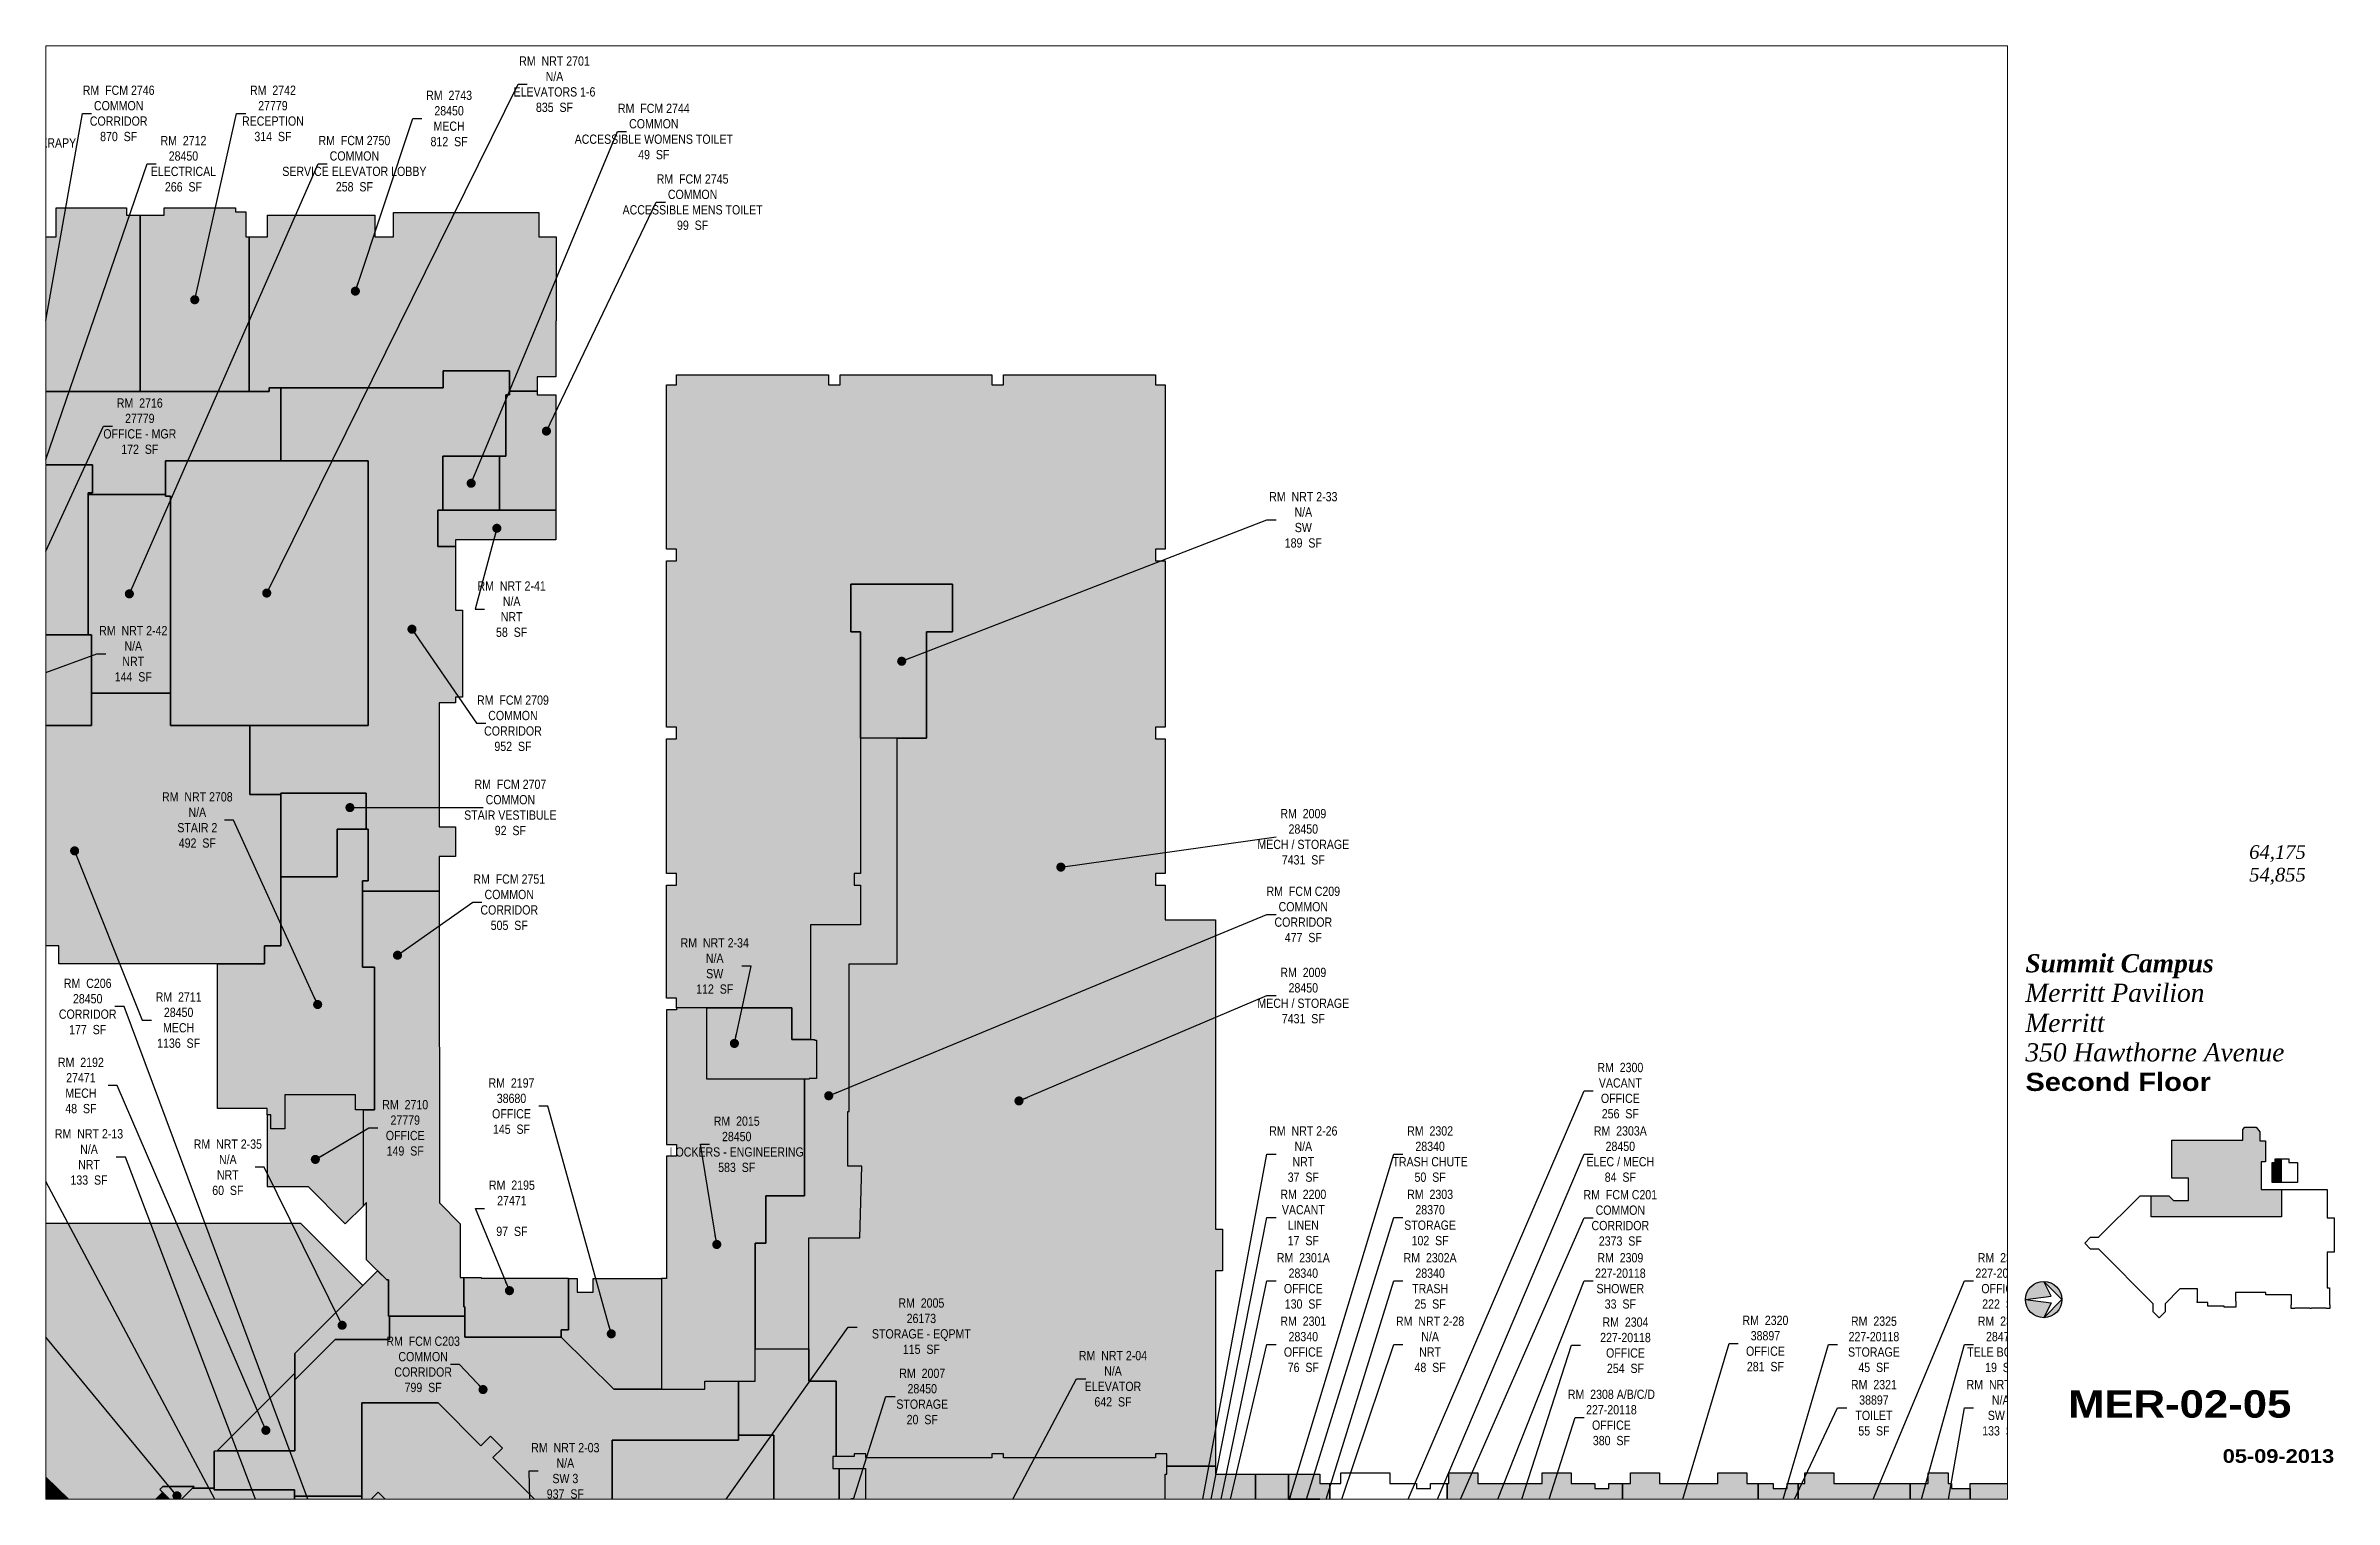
# Paper-space layout '05' of a CAD drawing. Header units: inches. Extents: x 0.9 to 16.7, y 0.5 to 10.5.
# The model-space entities are those that its viewports show. They can reach past a viewport. Long polylines and large blocks are cut down to what shows.
import ezdxf
from ezdxf.enums import TextEntityAlignment as Align

# ---------------------------------------------------------------- set-up
doc = ezdxf.new("R2010")
doc.units = ezdxf.units.IN
doc.header["$LTSCALE"] = 48
doc.header["$MEASUREMENT"] = 0
for name, color, linetype in [('0-LABEL', 3, 'Continuous'), ('1-NRT', 200, 'Continuous'), ('1-NRT-PTN', 253, 'Continuous'), ('2-BCM', 140, 'Continuous'), ('3-FCM', 190, 'Continuous'), ('3-FCM-PTN', 9, 'Continuous'), ('4-OCC', 6, 'Continuous'), ('4-OCC-PTN', 95, 'Continuous'), ('4-VACANT', 60, 'Continuous'), ('T-TEXT-8', 8, 'Continuous'), ('T-TTLB-TEXT', 5, 'Continuous'), ('T-TTLBLK-8', 8, 'Continuous')]:
    doc.layers.add(name, color=color, linetype=linetype)
doc.layers.add('T-VPRT', color=1, linetype='Continuous', plot=False)
doc.styles.add('ArialB', font='')
doc.styles.add('ArialN', font='ARIALN.TTF')
doc.styles.add('TimesI', font='timesi.ttf')
doc.styles.add('TimesIB', font='timesbi.ttf')
doc.styles.get('ArialB').set_extended_font_data('Arial Black')
doc.dimstyles.new('AB-220', dxfattribs={"dimscale": 220, "dimtxt": 0.070312, "dimasz": 0.0625, "dimexe": 0.0625, "dimexo": 0.125, "dimgap": 0.1875, "dimtad": 0, "dimdec": 4, "dimrnd": 0.0625, "dimzin": 0, "dimdsep": 46, "dimlunit": 4, "dimtxsty": 'ArialN', "dimblk": 'ARCHTICK', "dimcen": 0.0625, "dimclrd": 256, "dimclre": 256, "dimclrt": 256, "dimadec": 0, "dimazin": 0, "dimtfac": 1, "dimtdec": 4, "dimtofl": 0, "dimtmove": 2, "dimatfit": 3, "dimldrblk": 'DOT', "dimfxl": 1, "dimfrac": 2, "dimtolj": 1, "dimtzin": 0, "dimlwd": -1, "dimlwe": -1, "dimarcsym": 0})

psp = doc.layouts.new('05')

msp = doc.modelspace()

# ---------------------------------------------------------------- texts
at = {"layer": '0-LABEL', "char_height": 14, "attachment_point": 5, "style": 'ArialN'}
for s, insert in [('RM  NRT 2701\\PN/A\\PELEVATORS 1-6\\P835  SF', (2279.8, 4437.3)), ('RM  FCM 2746\\PCOMMON\\PCORRIDOR\\P870  SF', (1619.9, 4393.1)), ('RM  2742\\P27779\\PRECEPTION\\P314  SF', (1853.5, 4393.1)), ('RM  2739\\P27779\\POCCUPATIONAL THERAPY\\P486  SF', (1452.2, 4360.1)), ('RM  2743\\P28450\\PMECH\\P812  SF', (2120.2, 4385.4)), ('RM  FCM 2744\\PCOMMON\\PACCESSIBLE WOMENS TOILET\\P49  SF', (2430.2, 4365.7)), ('RM  2712\\P28450\\PELECTRICAL\\P266  SF', (1718, 4316.9)), ('RM  FCM 2750\\PCOMMON\\PSERVICE ELEVATOR LOBBY\\P258  SF', (1976.8, 4317)), ('RM  FCM 2745\\PCOMMON\\PACCESSIBLE MENS TOILET\\P99  SF', (2488.9, 4258.8)), ('RM  2716\\P27779\\POFFICE - MGR\\P172  SF', (1651.9, 3919.7)), ('RM  NRT 2-33\\PN/A\\PSW\\P189  SF', (3413.6, 3777.9)), ('RM  NRT 2-41\\PN/A\\PNRT\\P58  SF', (2214.9, 3642.8)), ('RM  NRT 2-42\\PN/A\\PNRT\\P144  SF', (1642, 3575.2)), ('RM  FCM 2709\\PCOMMON\\PCORRIDOR\\P952  SF', (2216.9, 3470)), ('RM  NRT 2708\\PN/A\\PSTAIR 2\\P492  SF', (1739, 3323.6)), ('RM  FCM 2707\\PCOMMON\\PSTAIR VESTIBULE\\P92  SF', (2213, 3342.6)), ('RM  2009\\P28450\\PMECH / STORAGE\\P7431  SF', (3413.6, 3298.2)), ('RM  FCM 2751\\PCOMMON\\PCORRIDOR\\P505  SF', (2211.3, 3199.1)), ('RM  FCM C209\\PCOMMON\\PCORRIDOR\\P477  SF', (3413.6, 3180.6)), ('RM  NRT 2-34\\PN/A\\PSW\\P112  SF', (2522.4, 3102.6)), ('RM  2009\\P28450\\PMECH / STORAGE\\P7431  SF', (3413.6, 3057.8)), ('RM  2719\\P27779\\POCCUPATIONAL THERAPY / PHYSICAL THERAPY WORKSPACE\\P312  SF', (1262.8, 3009)), ('RM  C206\\P28450\\PCORRIDOR\\P177  SF', (1573, 3041.3)), ('RM  2711\\P28450\\PMECH\\P1136  SF', (1710.7, 3020.7)), ('RM  2192\\P27471\\PMECH\\P48  SF', (1562.7, 2921.7)), ('RM  2300\\PVACANT\\POFFICE\\P256  SF', (3893.6, 2913.9)), ('RM  2197\\P38680\\POFFICE\\P145  SF', (2214.7, 2890.5)), ('RM  2710\\P27779\\POFFICE\\P149  SF', (2053.8, 2857.6)), ('RM  2135\\P27710\\PSTORAGE - PHARMACY\\P123  SF', (1414.9, 2818.1)), ('RM  NRT 2-13\\PN/A\\PNRT\\P133  SF', (1575, 2813.5)), ('RM  2015\\P28450\\PLOCKERS - ENGINEERING\\P583  SF', (2555.7, 2832.7)), ('RM  NRT 2-26\\PN/A\\PNRT\\P37  SF', (3413.6, 2817.9)), ('RM  2302\\P28340\\PTRASH CHUTE\\P50  SF', (3605.6, 2817.9)), ('RM  2303A\\P28450\\PELEC / MECH\\P84  SF', (3893.6, 2817.9)), ('RM  NRT 2-35\\PN/A\\PNRT\\P60  SF', (1785.2, 2797.9)), ('RM  2195\\P27471\\P\\P97  SF', (2215.3, 2735.8)), ('RM  2200\\PVACANT\\PLINEN\\P17  SF', (3413.6, 2721.9)), ('RM  2303\\P28370\\PSTORAGE\\P102  SF', (3605.6, 2721.9)), ('RM  FCM C201\\PCOMMON\\PCORRIDOR\\P2373  SF', (3893.6, 2721.3)), ('RM  2301A\\P28340\\POFFICE\\P130  SF', (3413.6, 2625.9)), ('RM  2302A\\P28340\\PTRASH\\P25  SF', (3605.6, 2625.9)), ('RM  2309\\P227-20118\\PSHOWER\\P33  SF', (3893.6, 2625.9)), ('RM  2326\\P227-20118\\POFFICE\\P222  SF', (4469.6, 2625.9)), ('RM  2005\\P26173\\PSTORAGE - EQPMT\\P115  SF', (2835.3, 2557.4)), ('RM  2301\\P28340\\POFFICE\\P76  SF', (3413.6, 2529.9)), ('RM  NRT 2-28\\PN/A\\PNRT\\P48  SF', (3605.6, 2529.9)), ('RM  2304\\P227-20118\\POFFICE\\P254  SF', (3901.4, 2528.5)), ('RM  2320\\P38897\\POFFICE\\P281  SF', (4113.3, 2531.2)), ('RM  2325\\P227-20118\\PSTORAGE\\P45  SF', (4277.6, 2529.9)), ('RM  2341\\P28470\\PTELE BOOTH\\P19  SF', (4469.6, 2529.9)), ('RM  FCM C203\\PCOMMON\\PCORRIDOR\\P799  SF', (2080.9, 2499.6)), ('RM  NRT 2-04\\PN/A\\PELEVATOR\\P642  SF', (3125.4, 2477.8)), ('RM  2007\\P28450\\PSTORAGE\\P20  SF', (2836.6, 2451)), ('RM  2308 A/B/C/D\\P227-20118\\POFFICE\\P380  SF', (3880.1, 2419.2)), ('RM  2321\\P38897\\PTOILET\\P55  SF', (4277.6, 2433.9)), ('RM  NRT 2-06\\PN/A\\PSW 6\\P133  SF', (4469.6, 2433.9)), ('RM  NRT 2-03\\PN/A\\PSW 3\\P937  SF', (2296.2, 2338.4))]:
    msp.add_mtext(s, dxfattribs=dict(at, insert=insert))

# ---------------------------------------------------------------- blocks, each defined once
blk = doc.blocks.new('AB-TB-text')
at = {"style": 'TimesI'}
for tag, p in [('GROSS', (1.93, 4.406)), ('USEABLE', (1.93, 4.25))]:
    blk.add_attdef(tag, text='', height=0.0938, dxfattribs=at).set_placement(p, align=Align.RIGHT)
for tag, style, p in [('CAMPUS', 'TimesIB', (0, 3.75)), ('PAVILION', 'TimesI', (0, 3.547)), ('BUILDING', 'TimesI', (0, 3.34)), ('STREET', 'TimesI', (0, 3.137))]:
    blk.add_attdef(tag, text='', height=0.125, dxfattribs=dict(style=style)).set_placement(p, align=Align.TOP_LEFT)
at = {"layer": 'T-TEXT-8', "style": 'ArialB'}
blk.add_attdef('FLOOR', text='', height=0.125, dxfattribs=at).set_placement((0, 2.934), align=Align.TOP_LEFT)
blk.add_attdef('DWG#', text='', height=0.188, dxfattribs=at).set_placement((1.062, 0.749), align=Align.TOP_CENTER)
blk.add_attdef('DATE', text='', height=0.0938, dxfattribs=at).set_placement((2.125, 0.25), align=Align.RIGHT)
blk = doc.blocks.new('n-arrow')
h = blk.add_hatch(color=256)
h.paths.add_polyline_path([(0, 0.125), (0.125, 0, 0.414214)])
h.paths.add_polyline_path([(0, 0.125, 0.414214), (-0.125, 0), (0.051, 0.022)])
h = blk.add_hatch(color=256)
h.paths.add_polyline_path([(0.051, -0.022), (-0.125, 0, 0.414214), (0, -0.125)])
h.paths.add_polyline_path([(0.125, 0), (0, -0.125, 0.414214)])
for p, q in [((-0.125, 0), (0.051, 0.022)), ((-0.125, 0), (0.051, -0.022)), ((0, 0.125), (0.125, 0)), ((0.051, 0.022), (0, 0.125)), ((0, -0.125), (0.125, 0)), ((0.051, -0.022), (0, -0.125))]:
    blk.add_line(p, q)
blk.add_circle((0, 0), 0.125)
blk = doc.blocks.new('_ArchTick')
at = {"const_width": 0.15}
blk.add_lwpolyline([(-0.5, -0.5), (0.5, 0.5)], dxfattribs=at)
blk = doc.blocks.new('_Dot')
at = {"lineweight": -2}
blk.add_line((-0.5, 0), (-1, 0), dxfattribs=at)
at = {"const_width": 0.5}
blk.add_lwpolyline([(-0.25, 0, 1), (0.25, 0, 1)], format="xyb", close=True, dxfattribs=at)

# ---------------------------------------------------------------- hatches: boundary and pattern name
at = {"layer": '1-NRT-PTN'}
h = msp.add_hatch(color=256, dxfattribs=at)
h.dxf.hatch_style = 1
h.paths.add_polyline_path([(1997.6, 3867.3), (1690.6, 3867.3), (1690.6, 3813.7), (1698.6, 3813.7), (1698.6, 3524.1), (1698.6, 3466.8), (1997.6, 3466.8)])
h = msp.add_hatch(color=256, dxfattribs=at)
h.dxf.hatch_style = 1
h.paths.add_polyline_path([(1997.6, 3867.3), (1997.6, 3466.8), (1698.6, 3466.8), (1698.6, 3524.1), (1698.6, 3813.7), (1690.6, 3813.7), (1690.6, 3867.3)])
h = msp.add_hatch(color=256, dxfattribs=at)
h.dxf.hatch_style = 1
h.paths.add_polyline_path([(2103.1, 3737.8), (2129.7, 3737.8), (2129.7, 3747.6), (2281.8, 3747.6), (2281.8, 3792.5), (2103.1, 3792.5)])
h = msp.add_hatch(color=256, dxfattribs=at)
h.dxf.hatch_style = 1
h.paths.add_polyline_path([(2281.8, 3792.5), (2281.8, 3747.6), (2129.7, 3747.6), (2129.7, 3737.8), (2103.1, 3737.8), (2103.1, 3792.5)])
for points in [[(2842.9, 3447.4), (2742.9, 3447.4), (2742.9, 3608.4), (2728.4, 3608.4), (2728.4, 3680.4), (2882.6, 3680.4), (2882.6, 3608.4), (2842.9, 3608.4)], [(2510.4, 3039.4), (2639.4, 3039.4), (2639.4, 2991.4), (2673.4, 2991.4), (2673.4, 2990.4), (2676.4, 2990.4), (2676.4, 2932.4), (2665.6, 2932.4), (2665.6, 2931.4), (2510.4, 2931.4)], [(1886.7, 2516.1), (1989.7, 2619.1), (2011.9, 2641.3), (2025.7, 2627.4), (2028.7, 2627.4), (2028.7, 2572.6), (2029.8, 2572.6), (2029.8, 2568.9), (2029.8, 2537.5), (1947.8, 2537.5), (1886.7, 2476.3)], [(2188.8, 2094.6), (2173.5, 2110), (2173.5, 2124.4), (2184.1, 2135), (2150.1, 2169), (2139.5, 2158.4), (2125.1, 2158.4), (2105.6, 2177.8), (2105.6, 2192.3), (2116.2, 2202.9), (2082.3, 2236.9), (2071.7, 2226.2), (2057.2, 2226.2), (2037.7, 2245.7), (2037.7, 2260.2), (2048.3, 2270.8), (2013, 2306.1), (2002.3, 2295.5), (1988, 2295.5), (1988, 2441.5), (2103.5, 2441.5), (2168.4, 2376.5), (2182.9, 2391), (2200.9, 2373), (2186.5, 2358.5), (2311.8, 2233.1), (2325.8, 2247.2), (2367.3, 2247.2), (2367.3, 2384.7), (2558.6, 2384.7), (2558.6, 2392.6), (2612.1, 2392.6), (2612.1, 2282.7), (2487.6, 2282.7), (2487.6, 2146.3), (2596.6, 2146.3), (2596.6, 2147), (2601.6, 2147), (2601.6, 2143.5), (2601.6, 2071.4), (2650.9, 2071.4), (2650.9, 2024.6), (2365.6, 2024.6), (2365.6, 2172.1), (2315.9, 2221.7)], [(2701.1, 2341.9), (2701.1, 2360.1), (2733.6, 2360.1), (2733.6, 2364.4), (2751.1, 2364.4), (2751.1, 2357.9), (2942.1, 2357.9), (2942.1, 2364.4), (2959.6, 2364.4), (2959.6, 2357.9), (3189.6, 2357.9), (3189.6, 2364.4), (3207.1, 2364.4), (3207.1, 2333.2), (3204.6, 2333.2), (3204.6, 2153.4), (3178.6, 2153.4), (3178.6, 2157.1), (2750.8, 2157.1), (2750.6, 2341.9), (2705.6, 2341.9)], [(3453.8, 2319.2), (3453.8, 2112.2), (3391.3, 2112.2), (3391.3, 2154.7), (3438.8, 2154.7), (3438.8, 2295.7), (3391.3, 2295.7), (3391.3, 2333.2), (3438.8, 2333.2), (3438.8, 2319.2)], [(4332.3, 2112.2), (4332.3, 2319.2), (4359.8, 2319.2), (4359.8, 2335.2), (4389.8, 2335.2), (4389.8, 2319.2), (4395.2, 2319.2), (4395.2, 2311.7), (4423.3, 2311.7), (4423.3, 2112.2)], [(1705.9, 2286.5), (1682.2, 2310.1), (1686.9, 2314.8), (1734.2, 2314.8)]]:
    msp.add_hatch(color=256, dxfattribs=at).paths.add_polyline_path(points)
h = msp.add_hatch(color=256, dxfattribs=at)
h.dxf.hatch_style = 1
h.paths.add_polyline_path([(1379.8, 3604.1), (1379.8, 3575), (1440.6, 3575), (1440.6, 3466.8), (1578.6, 3466.8), (1578.6, 3604.1)])
h = msp.add_hatch(color=256, dxfattribs=at)
h.dxf.hatch_style = 1
h.paths.add_polyline_path([(1578.6, 3604.1), (1578.6, 3466.8), (1440.6, 3466.8), (1440.6, 3575), (1379.8, 3575), (1379.8, 3604.1)])
h = msp.add_hatch(color=256, dxfattribs=at)
h.dxf.hatch_style = 1
h.paths.add_polyline_path([(2007.1, 3100.8), (2007.1, 2885.1), (1978.6, 2885.1), (1978.6, 2907.5), (1871.3, 2907.5), (1871.3, 2856.3), (1850.3, 2856.3), (1850.3, 2877.3), (1845, 2877.3), (1845, 2886.8), (1769.8, 2886.8), (1769.8, 3105.7), (1840.6, 3105.7), (1840.6, 3133.1), (1865.2, 3133.1), (1865.2, 3237.7), (1950.6, 3237.7), (1950.6, 3309.6), (1997.6, 3309.6), (1997.6, 3231.6), (1989.2, 3231.6), (1989.2, 3100.8)])
at = {"layer": '3-FCM-PTN'}
h = msp.add_hatch(color=256, dxfattribs=at)
h.dxf.hatch_style = 1
h.paths.add_polyline_path([(2129.7, 3501.1), (2105.3, 3501.1), (2105.3, 3313.5), (2129.7, 3313.5), (2129.7, 3268.5), (2105.3, 3268.5), (2105.3, 3216), (1989.2, 3216), (1989.2, 3231.6), (1997.6, 3231.6), (1997.6, 3309.6), (1994.5, 3309.6), (1994.5, 3364), (1865.2, 3364), (1865.2, 3362.2), (1818.6, 3362.2), (1818.6, 3466.8), (1997.6, 3466.8), (1997.6, 3867.3), (1865.3, 3867.3), (1865.3, 3977.8), (2111.1, 3977.8), (2111.1, 4003.3), (2211.7, 4003.3), (2211.7, 3967.1), (2206.1, 3967.1), (2206.1, 3874.1), (2110.5, 3874.1), (2110.5, 3792.5), (2103.1, 3792.5), (2103.1, 3737.8), (2129.7, 3737.8), (2129.7, 3641), (2140.5, 3641), (2140.5, 3509.6), (2129.7, 3509.6)])
h = msp.add_hatch(color=256, dxfattribs=at)
h.dxf.hatch_style = 1
h.paths.add_polyline_path([(1123, 3503.5), (1010.6, 3503.5), (1010.6, 3524.5), (1010.8, 3524.5), (1010.8, 3570.1), (1010.8, 3575), (1010.8, 3630), (1256.2, 3875.4), (1256.2, 3972), (1388.2, 3972), (1388.2, 3972.2), (1520.3, 3972.2), (1520.3, 3972), (1812.3, 3972), (1847.8, 3972), (1847.8, 3977.8), (1865.3, 3977.8), (1865.3, 3867.3), (1690.6, 3867.3), (1690.6, 3816.1), (1573.7, 3816.1), (1573.7, 3818.6), (1580.5, 3818.6), (1580.5, 3861.2), (1421.3, 3861.2), (1421.3, 3862.5), (1398.4, 3862.5), (1279.5, 3743.5), (1279.5, 3697.6), (1233.6, 3697.6), (1193.6, 3657.6), (1193.6, 3599.2), (1135.2, 3599.2), (1123, 3587)])
h = msp.add_hatch(color=256, dxfattribs=at)
h.dxf.hatch_style = 1
h.paths.add_polyline_path([(2281.8, 3967.1), (2281.8, 3792.5), (2196.7, 3792.5), (2196.7, 3874.1), (2206.1, 3874.1), (2206.1, 3967.1), (2211.7, 3967.1), (2211.7, 3972.6), (2253.6, 3972.6), (2253.6, 3967.1)])
h = msp.add_hatch(color=256, dxfattribs=at)
h.dxf.hatch_style = 1
h.paths.add_polyline_path([(2196.7, 3874.1), (2196.7, 3792.5), (2110.5, 3792.6), (2110.5, 3874.1)])
h = msp.add_hatch(color=256, dxfattribs=at)
h.dxf.hatch_style = 1
h.paths.add_polyline_path([(1690.6, 3816.1), (1690.6, 3813.7), (1698.6, 3813.7), (1698.6, 3515.6), (1578.6, 3515.6), (1578.6, 3604.1), (1573.7, 3604.1), (1573.7, 3816.1)])
for points in [[(2723.9, 2882.4), (2725.9, 2882.4), (2725.9, 3105.9), (2798.9, 3105.9), (2798.9, 3447.4), (2742.9, 3447.4), (2742.9, 3242.4), (2733.6, 3242.4), (2733.6, 3224.9), (2742.9, 3224.9), (2742.9, 3164.9), (2667.4, 3164.9), (2667.4, 2991.4), (2673.4, 2991.4), (2673.4, 2990.4), (2676.4, 2990.4), (2676.4, 2932.4), (2665.6, 2932.4), (2665.6, 2931.4), (2658.1, 2931.4), (2658.1, 2882.4), (2658.1, 2754.9), (2599.8, 2754.9), (2599.8, 2682.9), (2583.8, 2682.9), (2583.8, 2523.1), (2665.1, 2523.1), (2665.1, 2691.4), (2742.2, 2691.4), (2744.9, 2799.6), (2723.9, 2799.6), (2723.9, 2882.4)], [(2029.8, 2537.5), (2029.8, 2572.6), (2144, 2572.6), (2144, 2540.9), (2289.9, 2540.9), (2369.5, 2461.9), (2507.6, 2461.9), (2507.6, 2474.4), (2558.6, 2474.4), (2558.6, 2384.7), (2367.3, 2384.7), (2367.3, 2247.2), (2325.8, 2247.2), (2311.8, 2233.1), (2186.5, 2358.5), (2200.9, 2373), (2182.9, 2391), (2168.4, 2376.5), (2103.5, 2441.5), (1988, 2441.5), (1988, 2300.3), (1886.2, 2300.3), (1886.2, 2309.5), (1764.6, 2309.5), (1764.6, 2367.9), (1765.3, 2368.5), (1886.7, 2368.5), (1886.7, 2476.3), (1892, 2481.6), (1947.8, 2537.5), (2013.6, 2537.5)], [(2665.1, 2474.4), (2706.3, 2474.4), (2706.3, 2360.1), (2701.1, 2360.1), (2701.1, 2341.9), (2710.8, 2341.9), (2710.8, 2162.5), (2750.8, 2162.5), (2750.8, 2157.1), (3178.6, 2157.1), (3178.6, 2153.4), (3204.6, 2153.4), (3204.6, 2120.9), (3338.5, 2120.9), (3338.5, 2242.7), (3396.5, 2242.7), (3396.5, 2154.7), (3391.3, 2154.7), (3391.3, 2112.2), (3453.8, 2112.2), (3453.8, 2117.4), (4160.1, 2117.4), (4160.1, 2124.9), (4197.8, 2124.9), (4197.8, 2117.4), (4332.3, 2117.4), (4332.3, 2112.2), (4423.3, 2112.2), (4423.3, 2117.4), (4675, 2117.4), (4675, 2010.9), (4132, 2010.9), (4000, 2010.9), (3419.4, 2010.9), (3389.1, 2010.9), (3389.1, 2014.4), (3231.1, 2014.4), (3231.1, 2019.7), (3171.5, 2019.7), (3171.5, 1926.6), (3068.3, 1926.6), (3068.3, 1956.4), (3007.8, 1956.4), (3007.8, 1939.6), (2982.3, 1939.6), (2982.3, 1956.9), (2922.8, 1956.9), (2922.8, 1904.6), (2818.9, 1904.6), (2816.3, 1904.6), (2816.3, 1915.3), (2756.8, 1915.3), (2756.8, 1920.6), (2706.8, 1920.6), (2706.8, 1914.6), (2555, 1914.6), (2555, 2024.6), (2650.9, 2024.6), (2650.9, 2071.4), (2601.6, 2071.4), (2601.6, 2147), (2608.6, 2147), (2608.6, 2282.7), (2612.1, 2282.7), (2612.1, 2392.6), (2558.6, 2392.6), (2558.6, 2474.4), (2583.8, 2474.4), (2583.8, 2523.1), (2665.1, 2523.1)], [(2555, 2024.6), (2555, 1914.6), (2541.8, 1914.6), (2541.8, 1850.4), (2464.6, 1850.4), (2464.6, 1928.6), (2232.6, 1928.6), (2232.6, 1923.4), (2166, 1923.4), (2161.2, 1928.1), (1886.2, 2203.1), (1886.2, 2300.3), (1988, 2300.3), (1988, 2295.5), (2002.3, 2295.5), (2013, 2306.1), (2048.3, 2270.8), (2037.7, 2260.2), (2037.7, 2245.7), (2057.2, 2226.2), (2071.7, 2226.2), (2082.3, 2236.9), (2116.2, 2202.9), (2105.6, 2192.3), (2105.6, 2177.8), (2125.1, 2158.4), (2139.5, 2158.4), (2150.1, 2169), (2184.1, 2135), (2173.5, 2124.4), (2173.5, 2110), (2188.8, 2094.6), (2192.3, 2098.2), (2260.6, 2029.9), (2365.6, 2029.9), (2365.6, 2024.6)]]:
    msp.add_hatch(color=256, dxfattribs=at).paths.add_polyline_path(points)
h = msp.add_hatch(color=256, dxfattribs=at)
h.dxf.hatch_style = 1
h.paths.add_polyline_path([(1994.5, 3364), (1994.5, 3309.6), (1950.6, 3309.6), (1950.6, 3237.7), (1865.2, 3237.7), (1865.2, 3364)])
h = msp.add_hatch(color=256, dxfattribs=at)
h.dxf.hatch_style = 1
h.paths.add_polyline_path([(2105.3, 3216), (2105.6, 2743.9), (2137.2, 2712.3), (2137.2, 2630.9), (2142.5, 2630.9), (2142.5, 2586.9), (2144, 2586.9), (2144, 2572.6), (2028.7, 2572.6), (2028.7, 2627.4), (2025.7, 2627.4), (1995.3, 2657.8), (1995.3, 2744.7), (1990.5, 2739.8), (1990.5, 2885.1), (2007.1, 2885.1), (2007.1, 3100.8), (1989.2, 3100.8), (1989.2, 3216)])
at = {"layer": '4-OCC-PTN'}
h = msp.add_hatch(color=233, dxfattribs=at)
h.dxf.hatch_style = 1
h.paths.add_polyline_path([(1652.6, 4239.1), (1632, 4239.1), (1632, 4250.3), (1525.5, 4250.3), (1525.5, 4206.5), (1471.2, 4206.5), (1471.2, 4250.3), (1418.7, 4250.3), (1418.7, 4239.1), (1390.8, 4239.1), (1390.8, 3972.2), (1652.6, 3972)])
h = msp.add_hatch(color=233, dxfattribs=at)
h.dxf.hatch_style = 1
h.paths.add_polyline_path([(1817.6, 4206.1), (1812.3, 4206.1), (1812.3, 4244.4), (1796.6, 4244.4), (1796.6, 4244.4), (1796.6, 4250.3), (1688.6, 4250.3), (1688.6, 4239.1), (1652.6, 4239.1), (1652.6, 3972), (1817.6, 3972)])
h = msp.add_hatch(color=55, dxfattribs=at)
h.dxf.hatch_style = 1
h.paths.add_polyline_path([(2256.3, 4243.3), (2256.3, 4206.1), (2282.1, 4206.1), (2282.1, 4079.4), (2281.8, 4079.4), (2281.8, 3994.6), (2253.6, 3994.6), (2253.6, 3972.6), (2211.7, 3972.6), (2211.7, 4003.3), (2111.1, 4003.3), (2111.1, 3977.8), (1847.8, 3977.8), (1847.8, 3972), (1817.6, 3972), (1817.6, 4206.1), (1845.1, 4206.1), (1845.1, 4239.1), (2007.6, 4239.1), (2007.6, 4206.1), (2036.1, 4206.1), (2036.1, 4243.3)])
for color, points in [(55, [(2742.2, 2691.4), (2744.9, 2799.6), (2723.9, 2799.6), (2723.9, 2882.4), (2725.9, 2882.4), (2725.9, 3105.9), (2798.9, 3105.9), (2798.9, 3447.4), (2842.9, 3447.4), (2842.9, 3608.4), (2882.6, 3608.4), (2882.6, 3680.4), (2728.4, 3680.4), (2728.4, 3608.4), (2742.9, 3608.4), (2742.9, 3242.4), (2733.6, 3242.4), (2733.6, 3224.9), (2742.9, 3224.9), (2742.9, 3164.9), (2667.4, 3164.9), (2667.4, 2991.4), (2639.4, 2991.4), (2639.4, 3039.4), (2464.6, 3039.4), (2464.6, 3053.9), (2449.6, 3053.9), (2449.6, 3224.9), (2464.6, 3224.9), (2464.6, 3242.4), (2449.6, 3242.4), (2449.6, 3446.4), (2464.6, 3446.4), (2464.6, 3463.9), (2449.6, 3463.9), (2449.6, 3715.9), (2464.6, 3715.9), (2464.6, 3733.4), (2449.6, 3733.4), (2449.6, 3982.4), (2464.6, 3982.4), (2464.6, 3997.4), (2694.6, 3997.4), (2694.6, 3982.4), (2712.1, 3982.4), (2712.1, 3997.4), (2942.1, 3997.4), (2942.1, 3982.4), (2959.6, 3982.4), (2959.6, 3997.4), (3189.6, 3997.4), (3189.6, 3982.4), (3204.6, 3982.4), (3204.6, 3733.4), (3189.6, 3733.4), (3189.6, 3715.9), (3204.6, 3715.9), (3204.6, 3463.9), (3189.6, 3463.9), (3189.6, 3446.4), (3204.6, 3446.4), (3204.6, 3242.4), (3189.6, 3242.4), (3189.6, 3224.9), (3204.6, 3224.9), (3204.6, 3172.7), (3280.6, 3172.7), (3280.6, 2704.4), (3291.1, 2704.4), (3291.1, 2641.4), (3280.6, 2641.4), (3280.6, 2345.5), (3207.1, 2345.5), (3207.1, 2364.4), (3189.6, 2364.4), (3189.6, 2357.9), (2959.6, 2357.9), (2959.6, 2364.4), (2942.1, 2364.4), (2942.1, 2357.9), (2751.1, 2357.9), (2751.1, 2364.4), (2733.6, 2364.4), (2733.6, 2360.1), (2706.3, 2360.1), (2706.3, 2471.8), (2706.3, 2474.4), (2665.1, 2474.4), (2665.1, 2523.1), (2665.1, 2691.4)]), (55, [(2449.6, 2733.4), (2449.6, 2629.6), (2441.6, 2629.6), (2441.6, 2461.9), (2507.6, 2461.9), (2507.6, 2474.4), (2583.8, 2474.4), (2583.8, 2523.1), (2583.8, 2682.9), (2599.8, 2682.9), (2599.8, 2754.9), (2658.1, 2754.9), (2658.1, 2882.4), (2658.1, 2931.4), (2510.4, 2931.4), (2510.4, 3039.4), (2464.6, 3039.4), (2464.6, 3036.4), (2449.6, 3036.4), (2449.6, 2832.4), (2464.6, 2832.4), (2464.6, 2814.9), (2449.6, 2814.9)]), (55, [(1989.7, 2619.1), (1895.2, 2713.6), (1277.6, 2713.6), (1266, 2713.6), (1254.2, 2713.6), (1185.4, 2644.9), (1312.4, 2521.1), (1318.7, 2527.5), (1409.2, 2439.3), (1402.9, 2432.8), (1610.8, 2230.1), (1686.5, 2305.9), (1682.2, 2310.1), (1686.9, 2314.8), (1734.2, 2314.8), (1731.6, 2312.1), (1764.6, 2312.1), (1764.6, 2367.9), (1769, 2368.5), (1886.7, 2486.3), (1886.7, 2516.1)]), (55, [(1185.4, 2644.9), (1312.4, 2521.1), (1225.4, 2431.9), (1315.9, 2343.7), (1204.6, 2229.5), (1114.1, 2317.7), (1020.9, 2222.1), (1111.3, 2133.9), (989, 2008.4), (898.6, 2096.7), (805.3, 2001.1), (895.8, 1912.8), (784.1, 1798.3), (693.6, 1886.5), (600.4, 1790.9), (690.9, 1702.7), (1402.9, 2432.8), (1610.8, 2230.1), (762.9, 1382.3), (665.5, 1477.2), (581.2, 1390.8), (652.3, 1321.5), (736.6, 1407.9), (762.9, 1382.3), (639.9, 1259.3), (340.1, 1559.1), (302.6, 1559.1), (302.6, 1610.2), (304.4, 1610.2), (304.4, 1783.3), (323.8, 1783.3), (411.3, 1870.7), (417.5, 1864.5), (434.5, 1881.5), (428.3, 1887.7), (623.4, 2082.9), (629.6, 2076.7), (646.6, 2093.6), (640.4, 2099.8), (835, 2294.4), (840.6, 2288.8), (857.5, 2305.8), (851.9, 2311.4), (1047.7, 2507.1), (1053.9, 2500.9), (1070.9, 2517.9), (1064.7, 2524.1)]), (54, [(2144, 2540.9), (2144, 2586.9), (2142.5, 2586.9), (2142.5, 2630.9), (2169, 2630.9), (2169, 2629.9), (2301, 2629.9), (2301, 2552), (2290, 2552), (2289.9, 2540.9)]), (132, [(2289.9, 2540.9), (2290, 2552), (2301, 2552), (2301, 2629.6), (2314.3, 2629.6), (2314.3, 2608.7), (2338.3, 2608.7), (2338.3, 2629.6), (2441.6, 2629.6), (2441.6, 2461.9), (2369.5, 2461.9)]), (54, [(1886.7, 2368.5), (1769, 2368.5), (1886.7, 2486.3)]), (55, [(2710.8, 2341.9), (2750.6, 2341.9), (2750.8, 2238.9), (2710.8, 2238.9)]), (50, [(3338.5, 2202.5), (3204.6, 2202.5), (3204.6, 2333.2), (3207.1, 2333.2), (3207.1, 2345.5), (3280.6, 2345.5), (3280.5, 2333.2), (3341.2, 2333.2), (3341.2, 2242.7), (3338.5, 2242.7)]), (50, [(3438.8, 2240), (3396.5, 2240), (3396.5, 2242.7), (3341.2, 2242.7), (3341.2, 2333.2), (3391.3, 2333.2), (3391.3, 2295.7), (3438.8, 2295.7)]), (45, [(3896.7, 2319.2), (3896.7, 2117.4), (3631.4, 2117.4), (3631.4, 2319.2), (3634.1, 2319.2), (3634.1, 2335.2), (3678.1, 2335.2), (3678.1, 2319.2), (3775.1, 2319.2), (3775.1, 2335.2), (3819.1, 2335.2), (3819.1, 2319.2), (3855.2, 2319.2), (3855.2, 2311.7), (3876.2, 2311.7), (3876.2, 2319.2)]), (43, [(4102.4, 2319.2), (4102.4, 2185.6), (4067.4, 2185.6), (4067.4, 2117.4), (3896.7, 2117.4), (3896.7, 2319.2), (3909.1, 2319.2), (3909.1, 2335.2), (3953.1, 2335.2), (3953.1, 2319.2), (4041.1, 2319.2), (4041.1, 2335.2), (4085.1, 2335.2), (4085.1, 2319.2)]), (45, [(4162.7, 2124.9), (4162.7, 2319.2), (4173.1, 2319.2), (4173.1, 2335.2), (4217.1, 2335.2), (4217.1, 2319.2), (4332.3, 2319.2), (4332.3, 2172.1), (4283.2, 2172.1), (4283.2, 2117.4), (4197.8, 2117.4), (4197.8, 2124.9)]), (49, [(4496.4, 2117.4), (4496.4, 2172.1), (4423.3, 2172.1), (4423.3, 2319.2), (4492.2, 2319.2), (4492.2, 2335.2), (4566.2, 2335.2), (4566.2, 2319.2), (4665.2, 2319.2), (4665.2, 2311.7), (4706.8, 2311.7), (4706.8, 2249.6), (4696.3, 2249.6), (4696.3, 2117.4)]), (55, [(639.9, 1259.3), (1686.5, 2305.9), (1705.9, 2286.5), (1707.8, 2288.3), (1935.9, 2060.2), (1633, 1757.3), (1542.3, 1845.7), (1504.9, 1807.4), (1612.8, 1702.2), (1650.2, 1740.5), (1633, 1757.3), (1854.3, 1978.6), (1968.7, 1864.2), (2046.8, 1942.4), (2113.3, 1875.9), (1911.2, 1673.8), (2338.3, 1246.7), (1914.1, 822.5), (1930.1, 806.5), (1809.1, 682), (1899.6, 593.7), (1979.6, 676), (1888.9, 764.1), (1930.1, 806.5), (2108.8, 627.8), (2093.6, 612.7), (2108.3, 598.1), (1913.1, 402.9), (1901.8, 414.2), (1884.8, 397.2), (1896.1, 385.9), (1806.8, 296.6), (1806.8, 219.7), (1592, 219.7), (1592, 307.2), (1349, 550.2), (1433.3, 636.6), (1522.7, 547.2), (1615.9, 642.8), (1525.4, 731.1), (1349, 550.2)]), (77, [(1731.6, 2312.1), (1764.6, 2312.1), (1764.6, 2309.5), (1886.2, 2309.5), (1886.2, 2203.1), (1890.1, 2199.3), (1843.4, 2152.6), (1707.8, 2288.3)]), (43, [(4162.7, 2319.2), (4162.7, 2185.6), (4102.4, 2185.6), (4102.4, 2319.2), (4125.2, 2319.2), (4125.2, 2311.7), (4146.2, 2311.7), (4146.2, 2319.2)]), (185, [(2487.6, 2282.7), (2608.6, 2282.7), (2608.6, 2147), (2596.6, 2147), (2596.6, 2146.3), (2487.6, 2146.3)])]:
    msp.add_hatch(color=color, dxfattribs=at).paths.add_polyline_path(points)
h = msp.add_hatch(color=55, dxfattribs=at)
h.dxf.hatch_style = 1
h.paths.add_polyline_path([(1580.5, 3861.2), (1580.5, 3818.6), (1573.7, 3818.6), (1573.7, 3604.1), (1426, 3604.1), (1426, 3861.2)])
h = msp.add_hatch(color=55, dxfattribs=at)
h.dxf.hatch_style = 1
h.paths.add_polyline_path([(1818.6, 3466.8), (1818.6, 3362.2), (1865.2, 3362.2), (1865.2, 3133.1), (1840.6, 3133.1), (1840.6, 3105.7), (1529.2, 3105.7), (1529.2, 3133.1), (1500, 3133.1), (1500, 3105.7), (1411.3, 3105.7), (1411.3, 3472.2), (1440.6, 3472.2), (1440.6, 3466.8), (1578.6, 3466.8), (1578.6, 3515.6), (1698.6, 3515.6), (1698.6, 3466.8)])
h = msp.add_hatch(color=233, dxfattribs=at)
h.dxf.hatch_style = 1
h.paths.add_polyline_path([(1978.6, 2907.5), (1871.3, 2907.5), (1871.3, 2856.3), (1850.3, 2856.3), (1850.3, 2877.3), (1845, 2877.3), (1845, 2768.7), (1906.7, 2768.7), (1963, 2712.4), (1990.5, 2739.8), (1990.5, 2885.1), (1978.6, 2885.1)])

# ---------------------------------------------------------------- linework, layer by layer
at = {"layer": '1-NRT', "flags": 128}
for points in [[(1997.6, 3867.3), (1997.6, 3466.8), (1698.6, 3466.8), (1698.6, 3524.1), (1698.6, 3813.7), (1690.6, 3813.7), (1690.6, 3867.3)], [(2281.8, 3792.5), (2281.8, 3747.6), (2129.7, 3747.6), (2129.7, 3737.8), (2103.1, 3737.8), (2103.1, 3792.5)], [(1578.6, 3604.1), (1578.6, 3466.8), (1440.6, 3466.8), (1440.6, 3575), (1379.8, 3575), (1379.8, 3604.1)], [(2007.1, 3100.8), (2007.1, 2885.1), (1978.6, 2885.1), (1978.6, 2907.5), (1871.3, 2907.5), (1871.3, 2856.3), (1850.3, 2856.3), (1850.3, 2877.3), (1845, 2877.3), (1845, 2886.8), (1769.8, 2886.8), (1769.8, 3105.7), (1840.6, 3105.7), (1840.6, 3133.1), (1865.2, 3133.1), (1865.2, 3237.7), (1950.6, 3237.7), (1950.6, 3309.6), (1997.6, 3309.6), (1997.6, 3231.6), (1989.2, 3231.6), (1989.2, 3100.8)]]:
    msp.add_lwpolyline(points, close=True, dxfattribs=at)
at = {"layer": '1-NRT'}
for points in [[(2842.9, 3447.4), (2742.9, 3447.4), (2742.9, 3608.4), (2728.4, 3608.4), (2728.4, 3680.4), (2882.6, 3680.4), (2882.6, 3608.4), (2842.9, 3608.4)], [(2510.4, 3039.4), (2639.4, 3039.4), (2639.4, 2991.4), (2673.4, 2991.4), (2673.4, 2990.4), (2676.4, 2990.4), (2676.4, 2932.4), (2665.6, 2932.4), (2665.6, 2931.4), (2510.4, 2931.4), (2510.4, 3039.4), (2510.4, 3039.4)], [(1886.7, 2516.1), (1989.7, 2619.1), (2011.9, 2641.3), (2025.7, 2627.4), (2028.7, 2627.4), (2028.7, 2572.6), (2029.8, 2572.6), (2029.8, 2568.9), (2029.8, 2537.5), (1947.8, 2537.5), (1886.7, 2476.3)], [(2701.1, 2360.1), (2701.1, 2341.9), (2750.6, 2341.9), (2750.8, 2157.1), (3178.6, 2157.1), (3178.6, 2153.4), (3204.6, 2153.4), (3204.6, 2333.2), (3207.1, 2333.2), (3207.1, 2364.4), (3189.6, 2364.4), (3189.6, 2357.9), (2959.6, 2357.9), (2959.6, 2364.4), (2942.1, 2364.4), (2942.1, 2357.9), (2751.1, 2357.9), (2751.1, 2364.4), (2733.6, 2364.4), (2733.6, 2360.1), (2701.1, 2360.1)], [(3453.8, 2319.2), (3453.8, 2112.2), (3391.3, 2112.2), (3391.3, 2154.7), (3438.8, 2154.7), (3438.8, 2295.7), (3391.3, 2295.7), (3391.3, 2333.2), (3438.8, 2333.2), (3438.8, 2319.2)], [(4332.3, 2112.2), (4332.3, 2319.2), (4359.8, 2319.2), (4359.8, 2335.2), (4389.8, 2335.2), (4389.8, 2319.2), (4395.2, 2319.2), (4395.2, 2311.7), (4423.3, 2311.7), (4423.3, 2112.2)], [(1705.9, 2286.5), (1682.2, 2310.1), (1686.9, 2314.8), (1734.2, 2314.8)]]:
    msp.add_lwpolyline(points, close=True, dxfattribs=at)
for points in [[(2048.3, 2270.8), (2013, 2306.1), (2002.3, 2295.5), (1988, 2295.5), (1988, 2441.5), (2103.5, 2441.5), (2168.4, 2376.5), (2182.9, 2391), (2200.9, 2373), (2186.5, 2358.5), (2311.8, 2233.1)], [(2367.3, 2247.2), (2367.3, 2384.7), (2558.6, 2384.7), (2558.6, 2392.6), (2612.1, 2392.6), (2612.1, 2282.7), (2487.6, 2282.7), (2487.6, 2146.3)]]:
    msp.add_lwpolyline(points, dxfattribs=at)
at = {"layer": '2-BCM'}
msp.add_line((1578.6, 3520.5), (1578.6, 3515.6), dxfattribs=at)
at = {"layer": '3-FCM', "flags": 128}
for points in [[(2129.7, 3501.1), (2105.3, 3501.1), (2105.3, 3313.5), (2129.7, 3313.5), (2129.7, 3268.5), (2105.3, 3268.5), (2105.3, 3216), (1989.2, 3216), (1989.2, 3231.6), (1997.6, 3231.6), (1997.6, 3309.6), (1994.5, 3309.6), (1994.5, 3364), (1865.2, 3364), (1865.2, 3362.2), (1818.6, 3362.2), (1818.6, 3466.8), (1997.6, 3466.8), (1997.6, 3867.3), (1865.3, 3867.3), (1865.3, 3977.8), (2111.1, 3977.8), (2111.1, 4003.3), (2211.7, 4003.3), (2211.7, 3967.1), (2206.1, 3967.1), (2206.1, 3874.1), (2110.5, 3874.1), (2110.5, 3792.5), (2103.1, 3792.5), (2103.1, 3737.8), (2129.7, 3737.8), (2129.7, 3737.8), (2129.7, 3641), (2140.5, 3641), (2140.5, 3509.6), (2129.7, 3509.6)], [(2281.8, 3967.1), (2281.8, 3792.5), (2196.7, 3792.5), (2196.7, 3874.1), (2206.1, 3874.1), (2206.1, 3967.1), (2211.7, 3967.1), (2211.7, 3972.6), (2253.6, 3972.6), (2253.6, 3967.1)], [(2196.7, 3874.1), (2196.7, 3792.5), (2110.5, 3792.6), (2110.5, 3874.1)], [(1690.6, 3816.1), (1690.6, 3813.7), (1698.6, 3813.7), (1698.6, 3515.6), (1578.6, 3515.6), (1578.6, 3604.1), (1573.7, 3604.1), (1573.7, 3816.1)], [(1994.5, 3364), (1994.5, 3309.6), (1950.6, 3309.6), (1950.6, 3237.7), (1865.2, 3237.7), (1865.2, 3364)], [(2105.3, 3216), (2105.6, 2743.9), (2137.2, 2712.3), (2137.2, 2630.9), (2142.5, 2630.9), (2142.5, 2586.9), (2144, 2586.9), (2144, 2572.6), (2028.7, 2572.6), (2028.7, 2627.4), (2025.7, 2627.4), (1995.3, 2657.8), (1995.3, 2744.7), (1990.5, 2739.8), (1990.5, 2885.1), (2007.1, 2885.1), (2007.1, 3100.8), (1989.2, 3100.8), (1989.2, 3216)]]:
    msp.add_lwpolyline(points, close=True, dxfattribs=at)
msp.add_lwpolyline([(1388.2, 3972.2), (1520.3, 3972.2), (1520.3, 3972), (1812.3, 3972), (1847.8, 3972), (1847.8, 3977.8), (1865.3, 3977.8), (1865.3, 3867.3), (1690.6, 3867.3), (1690.6, 3816.1), (1573.7, 3816.1), (1573.7, 3818.6), (1580.5, 3818.6), (1580.5, 3861.2), (1421.3, 3861.2)], dxfattribs=at)
at = {"layer": '3-FCM'}
for points in [[(1388.2, 3972.2), (1520.3, 3972.2), (1520.3, 3972), (1812.3, 3972), (1847.8, 3972), (1847.8, 3977.8), (1865.3, 3977.8), (1865.3, 3867.3), (1690.6, 3867.3), (1690.6, 3816.1), (1573.7, 3816.1), (1573.7, 3818.6), (1580.5, 3818.6), (1580.5, 3861.2), (1421.3, 3861.2)], [(2311.8, 2233.1), (2186.5, 2358.5), (2200.9, 2373), (2182.9, 2391), (2168.4, 2376.5), (2103.5, 2441.5), (1988, 2441.5), (1988, 2300.3), (1886.2, 2300.3), (1886.2, 2300.3), (1886.2, 2309.5), (1764.6, 2309.5), (1764.6, 2367.9), (1765.3, 2368.5), (1886.7, 2368.5), (1886.7, 2476.3), (1892, 2481.6), (1947.8, 2537.5), (2013.6, 2537.5), (2029.8, 2537.5), (2029.8, 2572.6), (2144, 2572.6), (2144, 2540.9), (2289.9, 2540.9), (2369.5, 2461.9), (2507.6, 2461.9), (2507.6, 2474.4), (2558.6, 2474.4), (2558.6, 2384.7), (2367.3, 2384.7), (2367.3, 2247.2)], [(2608.6, 2147), (2608.6, 2282.7), (2612.1, 2282.7), (2612.1, 2392.6), (2558.6, 2392.6), (2558.6, 2474.4), (2583.8, 2474.4), (2583.8, 2523.1), (2665.1, 2523.1), (2665.1, 2474.4), (2706.3, 2474.4), (2706.3, 2360.1), (2701.1, 2360.1), (2701.1, 2341.9), (2710.8, 2341.9), (2710.8, 2162.5)], [(1886.2, 2203.1), (1886.2, 2300.3), (1988, 2300.3), (1988, 2295.5), (2002.3, 2295.5), (2013, 2306.1), (2048.3, 2270.8)]]:
    msp.add_lwpolyline(points, dxfattribs=at)
msp.add_lwpolyline([(2723.9, 2882.4), (2725.9, 2882.4), (2725.9, 3105.9), (2798.9, 3105.9), (2798.9, 3447.4), (2742.9, 3447.4), (2742.9, 3242.4), (2733.6, 3242.4), (2733.6, 3224.9), (2742.9, 3224.9), (2742.9, 3164.9), (2667.4, 3164.9), (2667.4, 2991.4), (2673.4, 2991.4), (2673.4, 2990.4), (2676.4, 2990.4), (2676.4, 2932.4), (2665.6, 2932.4), (2665.6, 2931.4), (2658.1, 2931.4), (2658.1, 2882.4), (2658.1, 2754.9), (2599.8, 2754.9), (2599.8, 2682.9), (2583.8, 2682.9), (2583.8, 2523.1), (2583.8, 2523.1), (2665.1, 2523.1), (2665.1, 2691.4), (2742.2, 2691.4), (2744.9, 2799.6), (2723.9, 2799.6), (2723.9, 2882.4)], close=True, dxfattribs=at)
at = {"layer": '4-OCC', "flags": 128}
for points in [[(1652.6, 3972), (1390.8, 3972.2), (1390.8, 4239.1), (1418.7, 4239.1), (1418.7, 4250.3), (1471.2, 4250.3), (1471.2, 4206.5), (1525.5, 4206.5), (1525.5, 4250.3), (1632, 4250.3), (1632, 4239.1), (1652.6, 4239.1)], [(1817.6, 3972), (1652.6, 3972), (1652.6, 4239.1), (1688.6, 4239.1), (1688.6, 4250.3), (1796.6, 4250.3), (1796.6, 4244.4), (1812.3, 4244.4), (1812.3, 4206.1), (1817.6, 4206.1)], [(2256.3, 4243.3), (2256.3, 4206.1), (2282.1, 4206.1), (2282.1, 4079.4), (2281.8, 4079.4), (2281.8, 3994.6), (2253.6, 3994.6), (2253.6, 3972.6), (2211.7, 3972.6), (2211.7, 4003.3), (2111.1, 4003.3), (2111.1, 3977.8), (1847.8, 3977.8), (1847.8, 3972), (1817.6, 3972), (1817.6, 4206.1), (1845.1, 4206.1), (1845.1, 4239.1), (2007.6, 4239.1), (2007.6, 4206.1), (2036.1, 4206.1), (2036.1, 4243.3)], [(1580.5, 3861.2), (1580.5, 3818.6), (1573.7, 3818.6), (1573.7, 3604.1), (1426, 3604.1), (1426, 3861.2)], [(1818.6, 3466.8), (1818.6, 3362.2), (1865.2, 3362.2), (1865.2, 3133.1), (1840.6, 3133.1), (1840.6, 3105.7), (1529.2, 3105.7), (1529.2, 3133.1), (1500, 3133.1), (1500, 3105.7), (1411.3, 3105.7), (1411.3, 3472.2), (1440.6, 3472.2), (1440.6, 3466.8), (1578.6, 3466.8), (1578.6, 3515.6), (1698.6, 3515.6), (1698.6, 3466.8), (1818.6, 3466.8)]]:
    msp.add_lwpolyline(points, close=True, dxfattribs=at)
at = {"layer": '4-OCC'}
for points in [[(2742.2, 2691.4), (2744.9, 2799.6), (2723.9, 2799.6), (2723.9, 2882.4), (2725.9, 2882.4), (2725.9, 3105.9), (2798.9, 3105.9), (2798.9, 3447.4), (2842.9, 3447.4), (2842.9, 3608.4), (2882.6, 3608.4), (2882.6, 3680.4), (2728.4, 3680.4), (2728.4, 3608.4), (2742.9, 3608.4), (2742.9, 3242.4), (2733.6, 3242.4), (2733.6, 3224.9), (2742.9, 3224.9), (2742.9, 3164.9), (2667.4, 3164.9), (2667.4, 2991.4), (2639.4, 2991.4), (2639.4, 3039.4), (2464.6, 3039.4), (2464.6, 3053.9), (2449.6, 3053.9), (2449.6, 3224.9), (2464.6, 3224.9), (2464.6, 3242.4), (2449.6, 3242.4), (2449.6, 3446.4), (2464.6, 3446.4), (2464.6, 3463.9), (2449.6, 3463.9), (2449.6, 3715.9), (2464.6, 3715.9), (2464.6, 3733.4), (2449.6, 3733.4), (2449.6, 3982.4), (2464.6, 3982.4), (2464.6, 3997.4), (2694.6, 3997.4), (2694.6, 3982.4), (2712.1, 3982.4), (2712.1, 3997.4), (2942.1, 3997.4), (2942.1, 3982.4), (2959.6, 3982.4), (2959.6, 3997.4), (3189.6, 3997.4), (3189.6, 3982.4), (3204.6, 3982.4), (3204.6, 3733.4), (3189.6, 3733.4), (3189.6, 3715.9), (3204.6, 3715.9), (3204.6, 3463.9), (3189.6, 3463.9), (3189.6, 3446.4), (3204.6, 3446.4), (3204.6, 3242.4), (3189.6, 3242.4), (3189.6, 3224.9), (3204.6, 3224.9), (3204.6, 3172.7), (3280.6, 3172.7), (3280.6, 2704.4), (3291.1, 2704.4), (3291.1, 2641.4), (3280.6, 2641.4), (3280.6, 2345.5), (3207.1, 2345.5), (3207.1, 2364.4), (3189.6, 2364.4), (3189.6, 2357.9), (2959.6, 2357.9), (2959.6, 2364.4), (2942.1, 2364.4), (2942.1, 2357.9), (2751.1, 2357.9), (2751.1, 2364.4), (2733.6, 2364.4), (2733.6, 2360.1), (2706.3, 2360.1), (2706.3, 2471.8), (2706.3, 2474.4), (2665.1, 2474.4), (2665.1, 2523.1), (2665.1, 2523.1), (2665.1, 2691.4)], [(2449.6, 2733.4), (2449.6, 2733.4), (2449.6, 2629.6), (2441.6, 2629.6), (2441.6, 2461.9), (2507.6, 2461.9), (2507.6, 2474.4), (2583.8, 2474.4), (2583.8, 2523.1), (2583.8, 2523.1), (2583.8, 2682.9), (2599.8, 2682.9), (2599.8, 2754.9), (2599.8, 2754.9), (2658.1, 2754.9), (2658.1, 2882.4), (2658.1, 2882.4), (2658.1, 2931.4), (2510.4, 2931.4), (2510.4, 3039.4), (2464.6, 3039.4), (2464.6, 3036.4), (2449.6, 3036.4), (2449.6, 2832.4), (2464.6, 2832.4), (2464.6, 2814.9), (2449.6, 2814.9), (2449.6, 2733.4)], [(1978.6, 2907.5), (1871.3, 2907.5), (1871.3, 2856.3), (1850.3, 2856.3), (1850.3, 2877.3), (1845, 2877.3), (1845, 2768.7), (1906.7, 2768.7), (1963, 2712.4), (1990.5, 2739.8), (1990.5, 2885.1), (1978.6, 2885.1)], [(1886.7, 2486.3), (1769, 2368.5), (1764.6, 2367.9), (1764.6, 2312.1), (1731.6, 2312.1), (1734.2, 2314.8), (1686.9, 2314.8), (1682.2, 2310.1), (1686.5, 2305.9), (1610.8, 2230.1), (1402.9, 2432.8), (1409.2, 2439.3), (1318.7, 2527.5), (1312.4, 2521.1), (1185.4, 2644.9), (1254.2, 2713.6), (1266, 2713.6), (1277.6, 2713.6), (1895.2, 2713.6), (1989.7, 2619.1), (1886.7, 2516.1), (1886.7, 2516.1), (1886.7, 2486.3), (1886.7, 2486.3)], [(2144, 2540.9), (2144, 2586.9), (2142.5, 2586.9), (2142.5, 2630.9), (2142.5, 2630.9), (2142.5, 2630.9), (2169, 2630.9), (2169, 2629.9), (2301, 2629.9), (2301, 2552), (2290, 2552), (2289.9, 2540.9)], [(2289.9, 2540.9), (2290, 2552), (2301, 2552), (2301, 2629.6), (2314.3, 2629.6), (2314.3, 2608.7), (2338.3, 2608.7), (2338.3, 2629.6), (2441.6, 2629.6), (2441.6, 2461.9), (2369.5, 2461.9)], [(1886.7, 2368.5), (1769, 2368.5), (1886.7, 2486.3)], [(2710.8, 2341.9), (2750.6, 2341.9), (2750.8, 2238.9), (2710.8, 2238.9)], [(3338.5, 2202.5), (3204.6, 2202.5), (3204.6, 2333.2), (3207.1, 2333.2), (3207.1, 2345.5), (3280.6, 2345.5), (3280.5, 2333.2), (3341.2, 2333.2), (3341.2, 2242.7), (3338.5, 2242.7)], [(3438.8, 2240), (3396.5, 2240), (3396.5, 2242.7), (3341.2, 2242.7), (3341.2, 2333.2), (3391.3, 2333.2), (3391.3, 2295.7), (3438.8, 2295.7)], [(3896.7, 2319.2), (3896.7, 2117.4), (3631.4, 2117.4), (3631.4, 2319.2), (3634.1, 2319.2), (3634.1, 2335.2), (3678.1, 2335.2), (3678.1, 2319.2), (3775.1, 2319.2), (3775.1, 2335.2), (3819.1, 2335.2), (3819.1, 2319.2), (3855.2, 2319.2), (3855.2, 2311.7), (3876.2, 2311.7), (3876.2, 2319.2)], [(4102.4, 2319.2), (4102.4, 2185.6), (4067.4, 2185.6), (4067.4, 2117.4), (3896.7, 2117.4), (3896.7, 2319.2), (3909.1, 2319.2), (3909.1, 2335.2), (3953.1, 2335.2), (3953.1, 2319.2), (4041.1, 2319.2), (4041.1, 2335.2), (4085.1, 2335.2), (4085.1, 2319.2)], [(4162.7, 2124.9), (4162.7, 2319.2), (4173.1, 2319.2), (4173.1, 2335.2), (4217.1, 2335.2), (4217.1, 2319.2), (4332.3, 2319.2), (4332.3, 2172.1), (4283.2, 2172.1), (4283.2, 2117.4), (4197.8, 2117.4), (4197.8, 2124.9)], [(4496.4, 2117.4), (4496.4, 2172.1), (4423.3, 2172.1), (4423.3, 2319.2), (4492.2, 2319.2), (4492.2, 2335.2), (4566.2, 2335.2), (4566.2, 2319.2), (4665.2, 2319.2), (4665.2, 2311.7), (4706.8, 2311.7), (4706.8, 2249.6), (4696.3, 2249.6), (4696.3, 2117.4)], [(1731.6, 2312.1), (1764.6, 2312.1), (1764.6, 2309.5), (1886.2, 2309.5), (1886.2, 2203.1), (1890.1, 2199.3), (1843.4, 2152.6), (1707.8, 2288.3)], [(4162.7, 2319.2), (4162.7, 2185.6), (4102.4, 2185.6), (4102.4, 2319.2), (4125.2, 2319.2), (4125.2, 2311.7), (4146.2, 2311.7), (4146.2, 2319.2)], [(2487.6, 2282.7), (2608.6, 2282.7), (2608.6, 2147), (2596.6, 2147), (2596.6, 2146.3), (2487.6, 2146.3)]]:
    msp.add_lwpolyline(points, close=True, dxfattribs=at)
for points in [[(1402.9, 2432.8), (1610.8, 2230.1)], [(639.9, 1259.3), (1686.5, 2305.9), (1705.9, 2286.5), (1707.8, 2288.3), (1935.9, 2060.2)]]:
    msp.add_lwpolyline(points, dxfattribs=at)
at = {"layer": '4-VACANT'}
msp.add_lwpolyline([(3631.4, 2319.2), (3631.4, 2117.4), (3453.8, 2117.4), (3453.8, 2319.2), (3470.5, 2319.2), (3470.5, 2335.2), (3544.5, 2335.2), (3544.5, 2319.2), (3585.2, 2319.2), (3585.2, 2311.7), (3606.2, 2311.7), (3606.2, 2319.2)], close=True, dxfattribs=at)

msp.set_redraw_order([(e.dxf.handle, doc.entitydb.next_handle()) for e in msp.query("TEXT MTEXT ATTDEF DIMENSION ARC_DIMENSION")])  # texts and dimensions are drawn at this point

# ---------------------------------------------------------------- leaders
at = {"layer": '0-LABEL', "annotation_type": 0, "has_hookline": 1}
for points, hookline_direction, text_width in [([(1844.1, 3667.1), (2224.8, 4437.3), (2238.5, 4437.3)], 0, 121.9), ([(1480.6, 3915), (1564.9, 4393.1), (1578.6, 4393.1)], 0, 106.7), ([(1735.1, 4111.1), (1798.5, 4393.1), (1812.2, 4393.1)], 0, 91), ([(1978.3, 4124.1), (2065.2, 4385.4), (2079, 4385.4)], 0, 67.5), ([(1445.1, 4152.2), (1397.2, 4360.1), (1411, 4360.1)], 0, 205.8), ([(2153.6, 3833.3), (2375.2, 4365.7), (2389, 4365.7)], 0, 239.4), ([(1476.4, 3772), (1663, 4316.9), (1676.7, 4316.9)], 0, 97), ([(1636.1, 3665.9), (1921.8, 4317), (1935.6, 4317)], 0, 217.5), ([(2267.6, 3912.3), (2433.9, 4258.8), (2447.7, 4258.8)], 0, 211.8), ([(1403.1, 3499.6), (1596.9, 3919.7), (1610.6, 3919.7)], 0, 109.5), ([(1345.1, 3343.8), (1339.7, 3914.9), (1353.5, 3914.9)], 0, 144.6), ([(2805.5, 3563.9), (3358.6, 3777.9), (3372.4, 3777.9)], 0, 101.4), ([(2192.5, 3765.2), (2159.9, 3642.8), (2173.7, 3642.8)], 0, 99.2), ([(2064, 3612.4), (2161.9, 3470), (2175.6, 3470)], 0, 106.8), ([(1479.2, 3535.5), (1587, 3575.2), (1600.7, 3575.2)], 0, 101.3), ([(1970.1, 3342.4), (2171.7, 3342.6)], 0, 138.3), ([(1921.2, 3044.3), (1794, 3323.6), (1780.3, 3323.6)], 1, 105), ([(3046.5, 3252.3), (3372.4, 3298.2)], 0, 137), ([(1553.2, 3276.9), (1655.7, 3020.7), (1669.4, 3020.7)], 0, 65.3), ([(2042.1, 3118.9), (2156.3, 3199.1), (2170, 3199.1)], 0, 104.5), ([(2695, 2906.2), (3358.6, 3180.6), (3372.4, 3180.6)], 0, 109.4), ([(2552.2, 2985.4), (2577.4, 3102.6), (2563.7, 3102.6)], 1, 101.3), ([(2983.1, 2898.4), (3358.6, 3057.8), (3372.4, 3057.8)], 0, 137), ([(2002.9, 2037.6), (1628, 3041.3), (1614.3, 3041.3)], 1, 86.3), ([(1842.8, 2399.8), (1617.7, 2921.7), (1604, 2921.7)], 1, 67.5), ([(3565.3, 2279), (3838.6, 2913.9), (3852.4, 2913.9)], 0, 67.5), ([(2365.8, 2545.8), (2269.7, 2890.5), (2255.9, 2890.5)], 1, 67.5), ([(1917.7, 2809.9), (1998.8, 2857.6), (2012.5, 2857.6)], 0, 67.5), ([(1708.2, 2300.6), (1265.9, 2835.7), (1252.2, 2835.7)], 1, 101.4), ([(1798.9, 2232.4), (1486.3, 2820.4), (1472.5, 2820.4)], 1, 182.7), ([(1953.2, 1963.1), (1630, 2813.5), (1616.2, 2813.5)], 1, 101.4), ([(2525.5, 2681.1), (2500.7, 2832.7), (2514.5, 2832.7)], 0, 201), ([(3201.3, 1972.9), (3358.6, 2817.9), (3372.4, 2817.9)], 0, 101.4), ([(3390, 2286.6), (3550.6, 2817.9), (3564.4, 2817.9)], 0, 112.8), ([(3482.1, 1978.3), (3838.6, 2817.9), (3852.4, 2817.9)], 0, 99.9), ([(1958.3, 2558.8), (1840.2, 2797.9), (1826.5, 2797.9)], 1, 101.5), ([(2211.6, 2611.2), (2160.3, 2735.8), (2174, 2735.8)], 0, 67.6), ([(3193.5, 1888.4), (3358.6, 2721.9), (3372.4, 2721.9)], 0, 67.5), ([(3324.1, 1992.3), (3550.6, 2721.9), (3564.4, 2721.9)], 0, 76.8), ([(3552.6, 2070.9), (3838.6, 2721.3), (3852.4, 2721.3)], 0, 107.2), ([(4459.9, 2144.8), (4606.6, 2721.9), (4620.4, 2721.9)], 0, 76.8), ([(3281.2, 2256.7), (3358.6, 2625.9), (3372.4, 2625.9)], 0, 79), ([(3417.7, 2197.3), (3550.6, 2625.9), (3564.4, 2625.9)], 0, 79), ([(3583.7, 1980.4), (3838.6, 2625.9), (3852.4, 2625.9)], 0, 75.5), ([(4265.4, 2269.2), (4414.6, 2625.9), (4428.4, 2625.9)], 0, 75.5), ([(2516.5, 2262.5), (2724.4, 2555.8), (2738.2, 2555.8)], 0, 148.7), ([(3271.6, 2161.7), (3358.6, 2529.9), (3372.4, 2529.9)], 0, 65.3), ([(3417.7, 2133.4), (3550.6, 2529.9), (3564.4, 2529.9)], 0, 101.4), ([(3963.3, 2211.1), (4058.3, 2531.2), (4072, 2531.2)], 0, 67.5), ([(4098, 2151.5), (4208.9, 2529.9), (4222.6, 2529.9)], 0, 76.8), ([(4307.7, 2144.8), (4414.6, 2529.9), (4428.4, 2529.9)], 0, 99.9), ([(2171.6, 2461.5), (2135.9, 2499.6), (2122.2, 2499.6)], 1, 109.4), ([(3616.4, 1899.5), (3819.8, 2528.5), (3833.5, 2528.5)], 0, 75.5), ([(2954.1, 2258.9), (3070.4, 2477.8), (3084.1, 2477.8)], 0, 101.3), ([(2730.8, 2290.4), (2781.6, 2451), (2795.4, 2451)], 0, 76.8), ([(4152.6, 2285.4), (4222.6, 2433.9), (4236.4, 2433.9)], 0, 65.3), ([(4377.8, 2223.7), (4414.6, 2433.9), (4428.4, 2433.9)], 0, 101.4), ([(3764, 2226.3), (3825.1, 2419.2), (3838.9, 2419.2)], 0, 129.8), ([(2244.7, 2202.8), (2241.2, 2338.4), (2254.9, 2338.4)], 0, 101.4)]:
    msp.add_leader(points, dimstyle='AB-220', dxfattribs=dict(at, hookline_direction=hookline_direction, text_width=text_width))

# ---------------------------------------------------------------- hatches: boundary and pattern name
at = {"layer": 'T-TTLBLK-8'}
psp.add_hatch(color=256, dxfattribs=at).paths.add_polyline_path([(16.184, 2.822), (16.215, 2.822), (16.215, 2.966), (16.176, 2.966), (16.176, 3.028), (16.151, 3.059), (16.072, 3.059), (16.058, 3.044), (16.058, 2.971), (15.571, 2.971), (15.571, 2.708), (15.685, 2.708), (15.685, 2.556), (15.582, 2.556), (15.549, 2.588), (15.427, 2.588), (15.427, 2.444), (16.325, 2.444), (16.325, 2.631), (16.184, 2.631)])
psp.add_hatch(color=256, dxfattribs=at).paths.add_polyline_path([(16.325, 2.842), (16.281, 2.842), (16.281, 2.816), (16.261, 2.816), (16.261, 2.678), (16.325, 2.678)], flags=17)

# ---------------------------------------------------------------- linework, layer by layer
psp.add_line((16.325, 2.678), (16.325, 2.842), dxfattribs=at)
for points in [[(15.067, 2.22), (15.011, 2.22), (14.97, 2.261), (15.01, 2.302), (15.065, 2.302), (15.352, 2.588), (15.549, 2.588), (15.582, 2.556), (15.685, 2.556), (15.685, 2.708), (15.571, 2.708), (15.571, 2.971), (16.058, 2.971), (16.058, 3.044), (16.072, 3.059), (16.151, 3.059), (16.176, 3.028), (16.176, 2.966), (16.215, 2.966), (16.215, 2.822), (16.184, 2.822), (16.184, 2.631), (16.64, 2.631), (16.64, 2.437), (16.687, 2.437), (16.688, 2.199), (16.639, 2.199), (16.639, 1.955), (16.643, 1.955), (16.643, 1.954), (16.656, 1.954), (16.656, 1.837), (16.657, 1.837), (16.657, 1.812), (16.632, 1.812), (16.632, 1.814), (16.53, 1.814), (16.53, 1.812), (16.519, 1.812), (16.519, 1.814), (16.417, 1.814), (16.417, 1.813), (16.392, 1.813), (16.392, 1.838), (16.394, 1.838), (16.394, 1.907), (16.216, 1.907), (16.216, 1.922), (16.009, 1.922), (16.009, 1.862), (16.01, 1.862), (16.01, 1.821), (15.929, 1.821), (15.929, 1.829), (15.817, 1.829), (15.817, 1.853), (15.745, 1.853), (15.745, 1.86), (15.747, 1.86), (15.747, 1.947), (15.625, 1.947), (15.523, 1.845), (15.523, 1.789), (15.482, 1.749), (15.442, 1.789), (15.442, 1.845)], [(16.281, 2.816), (16.281, 2.842), (16.375, 2.842), (16.375, 2.816), (16.435, 2.816), (16.435, 2.678), (16.261, 2.678), (16.261, 2.816)]]:
    psp.add_lwpolyline(points, close=True, dxfattribs=at)
psp.add_lwpolyline([(16.325, 2.631), (16.325, 2.444), (15.427, 2.444), (15.427, 2.588)], dxfattribs=at)

# ---------------------------------------------------------------- block references
at = {"layer": 'T-TTLB-TEXT'}
psp.add_blockref('AB-TB-text', (14.562, 0.5), dxfattribs=at).add_auto_attribs({'DATE': '05-09-2013', 'DWG#': 'MER-02-05', 'GROSS': '64,175', 'USEABLE': '54,855', 'PAVILION': 'Merritt Pavilion', 'BUILDING': 'Merritt', 'STREET': '350 Hawthorne Avenue', 'FLOOR': 'Second Floor', 'CAMPUS': 'Summit Campus'})
at = {"layer": 'T-TTLBLK-8'}
psp.add_blockref('n-arrow', (14.688, 1.874), dxfattribs=at)

# ---------------------------------------------------------------- viewports
at = {"layer": 'T-VPRT'}
psp.add_viewport(center=(7.688, 5.5), size=(13.5, 10), view_center_point=(2994.638, 3395.508), view_height=2200, dxfattribs=at)

doc.saveas('drawing.dxf')
